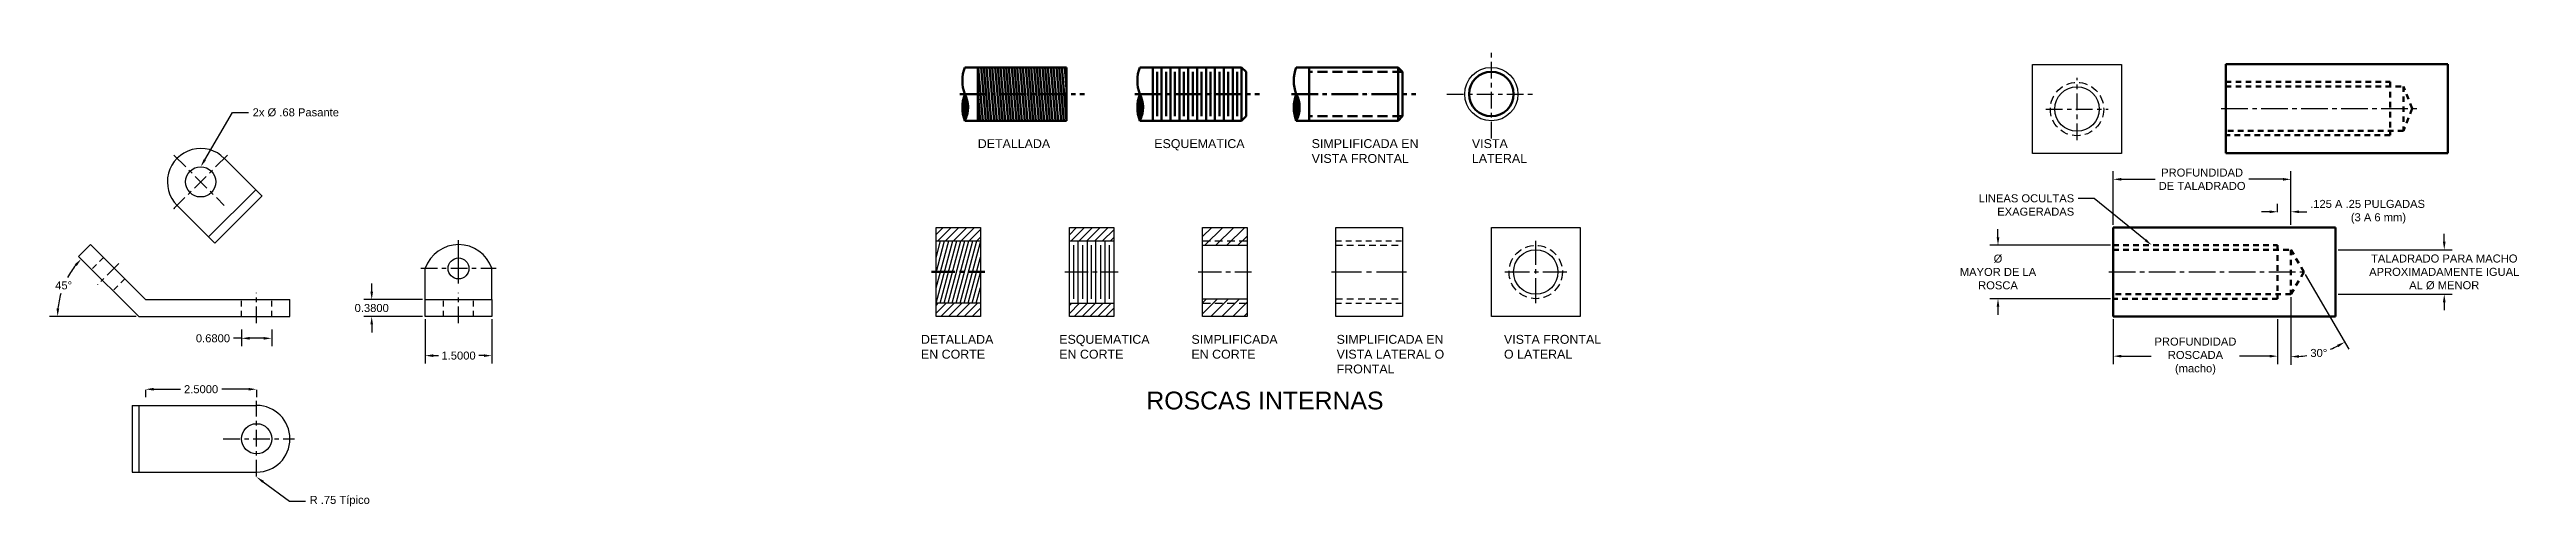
# Model space of a CAD drawing. Header units: inches. Extents: x -4 to 170, y 1 to 14.
# Drawn here: x 98.1 to 153.9, y 0.9 to 11.2 of the extents above; entities that cross this region are included whole.
import ezdxf
from ezdxf import colors
from ezdxf.entities.mleader import LeaderData, LeaderLine
from ezdxf.math import Vec2, Vec3

# ---------------------------------------------------------------- set-up
doc = ezdxf.new("R2010")
doc.units = ezdxf.units.IN
doc.header["$MEASUREMENT"] = 0
doc.linetypes.add('CENTER2', pattern=[1.125, 0.75, -0.125, 0.125, -0.125])
doc.linetypes.add('DASHED2', pattern=[0.375, 0.25, -0.125])
doc.styles.get("Standard").update_dxf_attribs({"font": 'arial.ttf'})
doc.linetypes.add('ZIGZAG', pattern='A,0.0001,-0.2,[131,ltypeshp.shx,S=0.2,R=0,X=-0.2,Y=0],-0.4,[131,ltypeshp.shx,S=0.2,R=180,X=0.2,Y=0],-0.2', length=0.8001)
doc.dimstyles.get("Standard").update_dxf_attribs({"dimtxt": 0.18, "dimasz": 0.18, "dimexe": 0.18, "dimexo": 0.0625, "dimgap": 0.09, "dimtad": 0, "dimtih": 1, "dimtoh": 1, "dimdec": 4, "dimzin": 0, "dimdsep": 46, "dimtxsty": 'Standard', "dimcen": 0.09, "dimadec": 0, "dimazin": 0, "dimtfac": 1, "dimtdec": 4, "dimtofl": 0, "dimtmove": 0, "dimatfit": 3, "dimfxl": 1, "dimtolj": 1, "dimtzin": 0, "dimarcsym": 0})

msp = doc.modelspace()

# ---------------------------------------------------------------- texts
at = {"lineweight": 80, "ltscale": 0.5, "attachment_point": 1}
for s, width, heights, insert, char_height in [('DETALLADA', 2.0591706, [0], (118.99858, 9.19053), 0.2), ('ESQUEMATICA', 2.0591706, [0], (122.97216, 9.19053), 0.2), ('SIMPLIFICADA EN\\PVISTA FRONTAL', 2.5408158, [1.14524], (126.5157, 9.19053), 0.2), ('VISTA\\PLATERAL', 2.3343962, [0], (130.12301, 9.19053), 0.2), ('DETALLADA \\PEN CORTE', 1.9265825, [1.35148], (117.71992, 4.79), 0.2), ('ESQUEMATICA\\PEN CORTE', 1.9265825, [1.35148], (120.83341, 4.79), 0.2), ('SIMPLIFICADA \\PEN CORTE', 1.9265825, [1.35148], (123.80929, 4.79), 0.2), ('SIMPLIFICADA EN\\PVISTA LATERAL O\\PFRONTAL', 2.4942366, [2.15923], (127.0776, 4.79), 0.2), ('VISTA FRONTAL O LATERAL', 2.2534136, [1.36866], (130.84476, 4.79), 0.2), ('ROSCAS INTERNAS', 5.5389259, [0], (122.79425, 3.51481), 0.4)]:
    msp.add_mtext_dynamic_manual_height_columns(s, width=width, gutter_width=1, heights=heights, dxfattribs=dict(at, insert=insert, char_height=char_height))

# ---------------------------------------------------------------- blocks, each defined once
blk = doc.blocks.new('*D24')
at = {"color": 0, "lineweight": -2, "ltscale": 0.5, "transparency": 16777216}
for p, q in [((106.498, 5.584), (105.176, 5.584)), ((105.356, 5.764), (105.356, 5.944)), ((106.498, 5.204), (105.176, 5.204)), ((105.356, 5.024), (105.356, 4.844))]:
    blk.add_line(p, q, dxfattribs=at)
at = {"color": 0, "ltscale": 0.5, "transparency": 16777216}
for points in [[(105.326, 5.764), (105.386, 5.764), (105.356, 5.584)], [(105.326, 5.024), (105.386, 5.024), (105.356, 5.204)]]:
    blk.add_solid(points, dxfattribs=at)
at = {"layer": 'Defpoints', "color": 0, "ltscale": 0.5, "transparency": 16777216}
for p in [(106.561, 5.584), (105.356, 5.204), (106.561, 5.204)]:
    blk.add_point(p, dxfattribs=at)
at = {"color": 0, "ltscale": 0.5, "transparency": 16777216, "insert": (105.356, 5.394), "char_height": 0.18, "attachment_point": 5}
blk.add_mtext('\\A1;0.3800', dxfattribs=at)
blk = doc.blocks.new('*D25')
at = {"color": 0, "lineweight": -2, "ltscale": 0.5, "transparency": 16777216}
for p, q in [((102.425, 4.713), (102.245, 4.713)), ((102.425, 4.915), (102.425, 4.533)), ((102.925, 4.713), (102.605, 4.713)), ((103.105, 4.915), (103.105, 4.533))]:
    blk.add_line(p, q, dxfattribs=at)
at = {"color": 0, "ltscale": 0.5, "transparency": 16777216}
for points in [[(102.605, 4.743), (102.605, 4.683), (102.425, 4.713)], [(102.925, 4.743), (102.925, 4.683), (103.105, 4.713)]]:
    blk.add_solid(points, dxfattribs=at)
at = {"layer": 'Defpoints', "color": 0, "ltscale": 0.5, "transparency": 16777216}
for p in [(102.425, 4.978), (102.425, 4.713), (103.105, 4.978)]:
    blk.add_point(p, dxfattribs=at)
at = {"color": 0, "ltscale": 0.5, "transparency": 16777216, "insert": (101.782, 4.713), "char_height": 0.18, "attachment_point": 5}
blk.add_mtext('\\A1;0.6800', dxfattribs=at)
blk = doc.blocks.new('*D26')
at = {"color": 0, "lineweight": -2, "ltscale": 0.5, "transparency": 16777216}
blk.add_line((100.051, 5.204), (98.103, 5.204), dxfattribs=at)
for start, end in [(140.8313, 151.2931), (163.625, 174.3618)]:
    blk.add_arc((100.113, 5.204), 1.83, start, end, dxfattribs=at)
at = {"color": 0, "ltscale": 0.5, "transparency": 16777216}
for points in [[(98.672, 6.38), (98.717, 6.34), (98.815, 6.494)], [(98.322, 5.383), (98.262, 5.386), (98.283, 5.204)]]:
    blk.add_solid(points, dxfattribs=at)
at = {"layer": 'Defpoints', "color": 0, "ltscale": 0.5, "transparency": 16777216}
for p in [(98.757, 6.552), (98.526, 6.116), (100.113, 5.204), (100.113, 5.204), (103.515, 5.204)]:
    blk.add_point(p, dxfattribs=at)
at = {"color": 0, "ltscale": 0.5, "transparency": 16777216, "insert": (98.421, 5.902), "char_height": 0.18, "attachment_point": 5}
blk.add_mtext('\\A1;45°', dxfattribs=at)
blk = doc.blocks.new('*D27')
at = {"color": 0, "lineweight": -2, "ltscale": 0.5, "transparency": 16777216}
for p, q in [((106.561, 5.142), (106.561, 4.144)), ((108.061, 5.142), (108.061, 4.144)), ((106.741, 4.324), (106.856, 4.324)), ((107.881, 4.324), (107.765, 4.324))]:
    blk.add_line(p, q, dxfattribs=at)
at = {"color": 0, "ltscale": 0.5, "transparency": 16777216}
for points in [[(106.741, 4.354), (106.741, 4.294), (106.561, 4.324)], [(107.881, 4.354), (107.881, 4.294), (108.061, 4.324)]]:
    blk.add_solid(points, dxfattribs=at)
at = {"layer": 'Defpoints', "color": 0, "ltscale": 0.5, "transparency": 16777216}
for p in [(106.561, 5.204), (108.061, 5.204), (106.561, 4.324)]:
    blk.add_point(p, dxfattribs=at)
at = {"color": 0, "ltscale": 0.5, "transparency": 16777216, "insert": (107.311, 4.324), "char_height": 0.18, "attachment_point": 5}
blk.add_mtext('\\A1;1.5000', dxfattribs=at)
blk = doc.blocks.new('*D28')
at = {"color": 0, "lineweight": -2, "ltscale": 0.5, "transparency": 16777216}
for p, q in [((100.265, 3.552), (100.265, 3.388)), ((100.445, 3.568), (101.05, 3.568)), ((102.585, 3.568), (101.98, 3.568)), ((102.765, 3.552), (102.765, 3.388))]:
    blk.add_line(p, q, dxfattribs=at)
at = {"color": 0, "ltscale": 0.5, "transparency": 16777216}
for points in [[(100.445, 3.598), (100.445, 3.538), (100.265, 3.568)], [(102.585, 3.598), (102.585, 3.538), (102.765, 3.568)]]:
    blk.add_solid(points, dxfattribs=at)
at = {"layer": 'Defpoints', "color": 0, "ltscale": 0.5, "transparency": 16777216}
for p in [(100.265, 3.614), (100.265, 3.568), (102.765, 3.614)]:
    blk.add_point(p, dxfattribs=at)
at = {"color": 0, "ltscale": 0.5, "transparency": 16777216, "insert": (101.515, 3.568), "char_height": 0.18, "attachment_point": 5}
blk.add_mtext('\\A1;2.5000', dxfattribs=at)
blk = doc.blocks.new('*D30')
at = {"color": 0, "lineweight": -2, "ltscale": 0.5, "transparency": 16777216}
for p, q in [((148.081, 7.558), (147.901, 7.558)), ((148.261, 7.55), (148.261, 7.738)), ((148.561, 7.55), (148.561, 7.738)), ((148.741, 7.558), (148.921, 7.558))]:
    blk.add_line(p, q, dxfattribs=at)
at = {"color": 0, "lineweight": 80, "ltscale": 0.5, "transparency": 16777216}
for points in [[(148.081, 7.588), (148.081, 7.528), (148.261, 7.558)], [(148.741, 7.588), (148.741, 7.528), (148.561, 7.558)]]:
    blk.add_solid(points, dxfattribs=at)
at = {"layer": 'Defpoints', "color": 0, "lineweight": 80, "ltscale": 0.5, "transparency": 16777216}
for p in [(148.261, 7.487), (148.561, 7.558), (148.561, 7.487)]:
    blk.add_point(p, dxfattribs=at)
at = {"color": 0, "lineweight": 80, "ltscale": 0.5, "transparency": 16777216, "insert": (150.286, 7.558), "char_height": 0.18, "width": 3.11572, "attachment_point": 5}
blk.add_mtext('\\A1;.125 A .25 PULGADAS\\P       (3 A 6 mm)', dxfattribs=at)
blk = doc.blocks.new('*D31')
at = {"color": 0, "lineweight": -2, "ltscale": 0.5, "transparency": 16777216}
for p, q in [((144.561, 7.267), (144.561, 8.468)), ((148.561, 7.267), (148.561, 8.468)), ((144.741, 8.288), (145.508, 8.288)), ((148.381, 8.288), (147.613, 8.288))]:
    blk.add_line(p, q, dxfattribs=at)
at = {"color": 0, "lineweight": 80, "ltscale": 0.5, "transparency": 16777216}
for points in [[(144.741, 8.318), (144.741, 8.258), (144.561, 8.288)], [(148.381, 8.318), (148.381, 8.258), (148.561, 8.288)]]:
    blk.add_solid(points, dxfattribs=at)
at = {"layer": 'Defpoints', "color": 0, "lineweight": 80, "ltscale": 0.5, "transparency": 16777216}
for p in [(144.561, 8.288), (144.561, 7.204), (148.561, 7.204)]:
    blk.add_point(p, dxfattribs=at)
at = {"color": 0, "lineweight": 80, "ltscale": 0.5, "transparency": 16777216, "insert": (146.561, 8.288), "char_height": 0.18, "width": 2.90207, "attachment_point": 5}
blk.add_mtext('\\A1;PROFUNDIDAD\\PDE TALADRADO', dxfattribs=at)
blk = doc.blocks.new('*D32')
at = {"color": 0, "lineweight": -2, "ltscale": 0.5, "transparency": 16777216}
for p, q in [((144.498, 6.804), (141.786, 6.804)), ((141.966, 6.984), (141.966, 7.164)), ((144.498, 5.604), (141.786, 5.604)), ((141.966, 5.424), (141.966, 5.244))]:
    blk.add_line(p, q, dxfattribs=at)
at = {"color": 0, "lineweight": 80, "ltscale": 0.5, "transparency": 16777216}
for points in [[(141.936, 6.984), (141.996, 6.984), (141.966, 6.804)], [(141.936, 5.424), (141.996, 5.424), (141.966, 5.604)]]:
    blk.add_solid(points, dxfattribs=at)
at = {"layer": 'Defpoints', "color": 0, "lineweight": 80, "ltscale": 0.5, "transparency": 16777216}
for p in [(144.561, 6.804), (141.966, 5.604), (144.561, 5.604)]:
    blk.add_point(p, dxfattribs=at)
at = {"color": 0, "lineweight": 80, "ltscale": 0.5, "transparency": 16777216, "insert": (141.966, 6.204), "char_height": 0.18, "width": 2.15729, "attachment_point": 5}
blk.add_mtext('\\A1;%%C \\PMAYOR DE LA\\PROSCA', dxfattribs=at)
blk = doc.blocks.new('*D33')
at = {"color": 0, "lineweight": -2, "ltscale": 0.5, "transparency": 16777216}
for p, q in [((144.561, 5.142), (144.561, 4.132)), ((148.261, 5.142), (148.261, 4.132)), ((144.741, 4.312), (145.415, 4.312)), ((148.081, 4.312), (147.406, 4.312))]:
    blk.add_line(p, q, dxfattribs=at)
at = {"color": 0, "lineweight": 80, "ltscale": 0.5, "transparency": 16777216}
for points in [[(144.741, 4.342), (144.741, 4.282), (144.561, 4.312)], [(148.081, 4.342), (148.081, 4.282), (148.261, 4.312)]]:
    blk.add_solid(points, dxfattribs=at)
at = {"layer": 'Defpoints', "color": 0, "lineweight": 80, "ltscale": 0.5, "transparency": 16777216}
for p in [(144.561, 5.204), (148.261, 5.204), (148.261, 4.312)]:
    blk.add_point(p, dxfattribs=at)
at = {"color": 0, "lineweight": 80, "ltscale": 0.5, "transparency": 16777216, "insert": (146.411, 4.312), "char_height": 0.18, "width": 2.8056, "attachment_point": 5}
blk.add_mtext('\\A1;PROFUNDIDAD\\PROSCADA\\P(macho)', dxfattribs=at)
blk = doc.blocks.new('*D35')
at = {"color": 0, "lineweight": -2, "ltscale": 0.5, "transparency": 16777216}
for p, q in [((149.623, 6.704), (152.192, 6.704)), ((152.012, 6.884), (152.012, 7.064)), ((149.623, 5.704), (152.192, 5.704)), ((152.012, 5.524), (152.012, 5.344))]:
    blk.add_line(p, q, dxfattribs=at)
at = {"color": 0, "lineweight": 80, "ltscale": 0.5, "transparency": 16777216}
for points in [[(151.982, 6.884), (152.042, 6.884), (152.012, 6.704)], [(151.982, 5.524), (152.042, 5.524), (152.012, 5.704)]]:
    blk.add_solid(points, dxfattribs=at)
at = {"layer": 'Defpoints', "color": 0, "lineweight": 80, "ltscale": 0.5, "transparency": 16777216}
for p in [(149.561, 6.704), (149.561, 5.704), (152.012, 5.704)]:
    blk.add_point(p, dxfattribs=at)
at = {"color": 0, "lineweight": 80, "ltscale": 0.5, "transparency": 16777216, "insert": (152.012, 6.204), "char_height": 0.18, "width": 3.70135, "attachment_point": 5}
blk.add_mtext('\\A1;TALADRADO PARA MACHO\\PAPROXIMADAMENTE IGUAL AL %%C MENOR', dxfattribs=at)
blk = doc.blocks.new('*D36')
at = {"color": 0, "lineweight": -2, "ltscale": 0.5, "transparency": 16777216}
for p, q in [((148.884, 6.15), (149.863, 4.471)), ((148.561, 5.642), (148.561, 4.119))]:
    blk.add_line(p, q, dxfattribs=at)
for start, end in [(291.8208, 295.9568), (274.2893, 278.6316)]:
    blk.add_arc((148.561, 6.704), 2.405, start, end, dxfattribs=at)
at = {"color": 0, "lineweight": 80, "ltscale": 0.5, "transparency": 16777216}
for points in [[(149.599, 4.568), (149.627, 4.515), (149.772, 4.627)], [(148.742, 4.276), (148.739, 4.336), (148.561, 4.299)]]:
    blk.add_solid(points, dxfattribs=at)
at = {"layer": 'Defpoints', "color": 0, "lineweight": 80, "ltscale": 0.5, "transparency": 16777216}
for p in [(148.561, 6.704), (148.561, 6.704), (148.852, 6.204), (148.561, 5.704), (148.982, 4.336)]:
    blk.add_point(p, dxfattribs=at)
at = {"color": 0, "lineweight": 80, "ltscale": 0.5, "transparency": 16777216, "insert": (149.188, 4.383), "char_height": 0.18, "attachment_point": 5}
blk.add_mtext('\\A1;30°', dxfattribs=at)

# ---------------------------------------------------------------- dimensions: what is measured, and where the dimension line sits
at = {"lineweight": 80, "ltscale": 0.5}
for base, p1, p2, text, picture, middle in [((144.56059, 8.28756), (148.56059, 7.20426), (144.56059, 7.20426), 'PROFUNDIDAD\\PDE TALADRADO', '*D31', (146.56059, 8.28756)), ((148.56059, 7.55824), (148.26059, 7.48709), (148.56059, 7.48709), '.125 A .25 PULGADAS\\P       (3 A 6 mm)', '*D30', (150.28551, 7.55824)), ((148.26059, 4.31228), (144.56059, 5.20426), (148.26059, 5.20426), 'PROFUNDIDAD\\PROSCADA\\P(macho)', '*D33', (146.41059, 4.31228))]:
    dim = msp.add_linear_dim(base=base, p1=p1, p2=p2, text=text, dimstyle='Standard', dxfattribs=at)
    dim.commit()
    dim.dimension.update_dxf_attribs({"geometry": picture, "text_midpoint": middle})
for base, p1, p2, text, picture, middle in [((141.96558, 5.60426), (144.56059, 6.80426), (144.56059, 5.60426), '%%C \\PMAYOR DE LA\\PROSCA', '*D32', (141.96558, 6.20426)), ((152.01201, 5.70426), (149.56059, 6.70426), (149.56059, 5.70426), 'TALADRADO PARA MACHO\\PAPROXIMADAMENTE IGUAL AL %%C MENOR', '*D35', (152.01201, 6.20426))]:
    dim = msp.add_linear_dim(base=base, p1=p1, p2=p2, angle=90, text=text, dimstyle='Standard', dxfattribs=at)
    dim.commit()
    dim.dimension.update_dxf_attribs({"geometry": picture, "text_midpoint": middle})
dim = msp.add_angular_dim_2l(base=(148.9816, 4.33643), line1=((148.56059, 6.70426), (148.85213, 6.20426)), line2=((148.56059, 6.70426), (148.56059, 5.70426)), dimstyle='Standard', dxfattribs=at)
dim.commit()
dim.dimension.update_dxf_attribs({"geometry": '*D36', "text_midpoint": (149.18803, 4.38258)})
at = {"ltscale": 0.5}
dim = msp.add_angular_dim_2l(base=(98.52642, 6.11566), line1=((98.75658, 6.5518), (100.11323, 5.20426)), line2=((100.11323, 5.20426), (103.51515, 5.20426)), dimstyle='Standard', dxfattribs=at)
dim.commit()
dim.dimension.update_dxf_attribs({"geometry": '*D26', "text_midpoint": (98.42142, 5.90169)})
dim = msp.add_linear_dim(base=(105.35603, 5.20426), p1=(106.56059, 5.58426), p2=(106.56059, 5.20426), angle=90, dimstyle='Standard', dxfattribs=at)
dim.commit()
dim.dimension.update_dxf_attribs({"geometry": '*D24', "text_midpoint": (105.35603, 5.39426)})
for base, p1, p2, picture, middle in [((106.56059, 4.32399), (108.06059, 5.20426), (106.56059, 5.20426), '*D27', (107.31059, 4.32399)), ((102.42515, 4.71343), (103.10515, 4.9777), (102.42515, 4.9777), '*D25', (101.78183, 4.71343)), ((100.26515, 3.56845), (102.76515, 3.61433), (100.26515, 3.61433), '*D28', (101.51515, 3.56845))]:
    dim = msp.add_linear_dim(base=base, p1=p1, p2=p2, dimstyle='Standard', dxfattribs=at)
    dim.commit()
    dim.dimension.update_dxf_attribs({"geometry": picture, "text_midpoint": middle})

# ---------------------------------------------------------------- hatches: boundary and pattern name
at = {"lineweight": 80, "ltscale": 0.5}
h = msp.add_hatch(dxfattribs=at)
h.set_pattern_fill('ANSI31', color=256, scale=0.5, angle=50)
h.paths.add_polyline_path([(120.99917, 10.80426), (118.99858, 10.80426), (118.99858, 10.20426), (120.99888, 10.20426)])
h.paths.add_polyline_path([(120.99888, 10.20426), (118.99858, 10.20426), (118.99858, 9.60426), (120.99858, 9.60426)])
h.paths.add_polyline_path([(120.32003, 10.20426), (120.32003, 10.20426)], flags=16)
h = msp.add_hatch(dxfattribs=at)
h.set_pattern_fill('ANSI31', color=256, scale=0.3, angle=30)
h.set_pattern_definition([(75, (-7.46184, 0), (-0.036222218, 0.009705714), [])])
h.paths.add_polyline_path([(118.70582, 10.20426, 0.17983912), (118.70582, 9.60426, 0.25494226)])
h = msp.add_hatch(dxfattribs=at)
h.set_pattern_fill('ANSI31', color=256, scale=0.3, angle=30)
h.set_pattern_definition([(75, (-3.522285, 0), (-0.036222218, 0.009705714), [])])
h.paths.add_polyline_path([(122.64538, 10.20426, 0.17983912), (122.64538, 9.60426, 0.25494226)])
h = msp.add_hatch(dxfattribs=at)
h.set_pattern_fill('ANSI31', color=256, scale=0.3, angle=30)
h.paths.add_polyline_path([(126.16766, 10.20426, 0.17983912), (126.16766, 9.60426, 0.25494226)])
at = {"ltscale": 0.5}
h = msp.add_hatch(dxfattribs=at)
h.set_pattern_fill('ANSI31', color=256)
h.paths.add_polyline_path([(122.06059, 7.20426), (121.06059, 7.20426), (121.06059, 6.90426), (122.06059, 6.90426)])
h.paths.add_polyline_path([(122.06059, 5.50426), (121.06059, 5.50426), (121.06059, 5.20426), (122.06059, 5.20426)])
h.paths.add_polyline_path([(119.06059, 7.20426), (118.06059, 7.20426), (118.06059, 6.90426), (119.06059, 6.90426)])
h.paths.add_polyline_path([(119.06059, 5.50426), (118.06059, 5.50426), (118.06059, 5.20426), (119.06059, 5.20426)])
h = msp.add_hatch(dxfattribs=at)
h.set_pattern_fill('ANSI31', color=256, scale=0.7, angle=30)
h.paths.add_polyline_path([(119.06059, 6.90426), (118.06059, 6.90426), (118.06059, 6.20426), (119.06059, 6.20426)])
h.paths.add_polyline_path([(119.06059, 6.20426), (118.06059, 6.20426), (118.06059, 5.50426), (119.06059, 5.50426)])
h = msp.add_hatch(dxfattribs=at)
h.set_pattern_fill('ANSI31', color=256, scale=1.4)
h.paths.add_polyline_path([(125.06059, 7.20426), (124.06059, 7.20426), (124.06059, 6.80426), (125.06059, 6.80426)])
h.paths.add_polyline_path([(125.06059, 5.60426), (124.06059, 5.60426), (124.06059, 5.20426), (125.06059, 5.20426)])

# ---------------------------------------------------------------- linework, layer by layer
at = {"linetype": 'CENTER2', "ltscale": 0.5}
for p, q in [((130.56059, 9.20426), (130.56059, 11.20426)), ((129.56059, 10.20426), (131.56059, 10.20426)), ((143.74507, 9.16692), (143.74507, 10.56692)), ((143.04507, 9.86692), (144.44507, 9.86692)), ((102.10847, 8.83005), (100.90362, 7.63074)), ((100.90412, 8.83056), (102.03715, 7.70085)), ((99.66332, 6.39615), (99.18239, 5.91743)), ((106.46059, 6.29033), (108.16059, 6.29033)), ((102.76515, 5.05426), (102.76515, 5.73426)), ((107.31059, 5.05426), (107.31059, 5.73426)), ((102.76515, 1.60426), (102.76515, 3.30426)), ((102.01515, 2.45426), (103.61515, 2.45426))]:
    msp.add_line(p, q, dxfattribs=at)
at = {"lineweight": 80, "ltscale": 0.5}
for p, q in [((118.99858, 10.80426), (118.70582, 10.80426)), ((118.99858, 9.60426), (118.99858, 10.80426)), ((120.99858, 9.60426), (120.99917, 10.80426)), ((122.93814, 10.80426), (122.64538, 10.80426)), ((124.93872, 10.80426), (122.93814, 10.80426)), ((122.93814, 9.60426), (122.93814, 10.80426)), ((123.03814, 9.70426), (123.03814, 10.70426)), ((123.13814, 9.60426), (123.13814, 10.80426)), ((123.23814, 9.70426), (123.23814, 10.70426)), ((123.33814, 9.60426), (123.33814, 10.80426)), ((123.43814, 9.70426), (123.43814, 10.70426)), ((123.53814, 9.60426), (123.53814, 10.80426)), ((123.63814, 9.70426), (123.63814, 10.70426)), ((123.73814, 9.60426), (123.73814, 10.80426)), ((123.83814, 9.70426), (123.83814, 10.70426)), ((123.93814, 9.60426), (123.93814, 10.80426)), ((124.03814, 9.70426), (124.03814, 10.70426)), ((124.13814, 9.60426), (124.13814, 10.80426)), ((124.23814, 9.70426), (124.23814, 10.70426)), ((124.33814, 9.60426), (124.33814, 10.80426)), ((124.43814, 9.70426), (124.43814, 10.70426)), ((124.53814, 9.60426), (124.53814, 10.80426)), ((124.63814, 9.70426), (124.63814, 10.70426)), ((124.73814, 9.60426), (124.73814, 10.80426)), ((124.83814, 9.70426), (124.83814, 10.70426)), ((124.93814, 9.60426), (124.93872, 10.80426)), ((125.0383, 10.70425), (124.93872, 10.80426)), ((125.0383, 10.20426), (125.0383, 10.70426)), ((126.46042, 10.80426), (126.16766, 10.80426)), ((126.46042, 9.60426), (126.46042, 10.80426)), ((128.46101, 10.80426), (126.46042, 10.80426)), ((128.46042, 9.60426), (128.46101, 10.80426)), ((128.56058, 10.70425), (128.46101, 10.80426)), ((128.56059, 10.20426), (128.56059, 10.70426)), ((125.0383, 10.20426), (125.0383, 9.70426)), ((128.56059, 10.20426), (128.56059, 9.70426)), ((118.99858, 9.60426), (118.70582, 9.60426)), ((120.99858, 9.60426), (118.99858, 9.60426)), ((122.93814, 9.60426), (122.64538, 9.60426)), ((124.93814, 9.60426), (122.93814, 9.60426)), ((124.93814, 9.60426), (122.93814, 9.60426)), ((125.03809, 9.70443), (124.93814, 9.60426)), ((126.46042, 9.60426), (126.16766, 9.60426)), ((128.46042, 9.60426), (126.46042, 9.60426)), ((128.46042, 9.60426), (126.46042, 9.60426)), ((128.56037, 9.70443), (128.46042, 9.60426)), ((149.56059, 7.20426), (144.56059, 7.20426)), ((144.56059, 7.20426), (144.56059, 5.20426)), ((149.56059, 5.20426), (149.56059, 7.20426)), ((144.56059, 5.20426), (149.56059, 5.20426))]:
    msp.add_line(p, q, dxfattribs=at)
at = {"linetype": 'ZIGZAG', "lineweight": 80, "ltscale": 0.05}
for p, q in [((120.99917, 10.80426), (118.99858, 10.80426)), ((120.99858, 9.60426), (118.99858, 9.60426))]:
    msp.add_line(p, q, dxfattribs=at)
at = {"linetype": 'DASHED2', "lineweight": 80, "ltscale": 0.9}
for p, q in [((125.0383, 10.70426), (125.03828, 10.70426)), ((128.56059, 10.70426), (126.46042, 10.70426)), ((125.0383, 9.70426), (125.03792, 9.70426)), ((128.56059, 9.70426), (126.46042, 9.70426))]:
    msp.add_line(p, q, dxfattribs=at)
at = {"ltscale": 0.5}
for p, q in [((142.74507, 8.86692), (142.74507, 10.86692)), ((142.74507, 10.86692), (144.74507, 10.86692)), ((144.74507, 10.86692), (144.74507, 8.86692)), ((100.97895, 8.76395), (100.97493, 8.75995)), ((102.88738, 7.91222), (102.03359, 8.7635)), ((102.10847, 8.83005), (102.10834, 8.83019)), ((144.74507, 8.86692), (142.74507, 8.86692)), ((102.74575, 8.05343), (101.68264, 6.99521)), ((100.90802, 7.62635), (100.90388, 7.63047)), ((101.82427, 6.854), (100.97449, 7.70129)), ((99.0259, 6.81988), (98.75658, 6.5518)), ((100.26515, 5.58426), (99.0259, 6.81988)), ((107.31059, 5.94925), (107.31059, 6.91988)), ((118.06059, 5.20426), (118.06059, 7.20426)), ((118.06059, 7.20426), (119.06059, 7.20426)), ((119.06059, 7.20426), (119.06059, 5.20426)), ((121.06059, 5.20426), (121.06059, 7.20426)), ((121.06059, 7.20426), (122.06059, 7.20426)), ((121.06059, 6.90426), (122.06059, 6.90426)), ((121.16059, 5.60426), (121.16059, 6.80426)), ((121.26059, 5.50426), (121.26059, 6.90426)), ((121.36059, 6.80426), (121.36059, 5.60426)), ((121.46059, 6.90426), (121.46059, 5.50426)), ((121.56059, 5.60426), (121.56059, 6.80426)), ((121.66059, 5.50426), (121.66059, 6.90426)), ((121.76059, 6.80426), (121.76059, 5.60426)), ((121.86059, 6.90426), (121.86059, 5.50426)), ((121.96059, 6.80426), (121.96059, 5.60426)), ((122.06059, 7.20426), (122.06059, 5.20426)), ((124.06059, 5.20426), (124.06059, 7.20426)), ((124.06059, 7.20426), (125.06059, 7.20426)), ((124.06059, 6.80426), (125.06059, 6.80426)), ((125.06059, 7.20426), (125.06059, 5.20426)), ((127.06059, 5.20426), (127.06059, 7.20426)), ((127.06059, 7.20426), (128.56059, 7.20426)), ((128.56059, 7.20426), (128.56059, 5.20426)), ((130.56059, 5.20426), (130.56059, 7.20426)), ((130.56059, 7.20426), (132.56059, 7.20426)), ((132.56059, 7.20426), (132.56059, 5.20426)), ((98.75658, 6.5518), (100.11323, 5.20426)), ((99.30485, 6.51905), (99.32761, 6.51905)), ((106.56059, 5.58426), (106.56059, 6.29033)), ((108.06059, 5.58426), (108.06059, 6.29033)), ((118.06059, 5.50426), (118.06059, 6.20426)), ((99.79246, 6.04925), (99.79879, 6.04925)), ((100.26515, 5.58426), (103.51515, 5.58426)), ((103.51515, 5.20426), (103.51515, 5.58426)), ((106.56059, 5.20426), (106.56059, 5.58426)), ((106.56059, 5.58426), (108.06059, 5.58426)), ((108.06059, 5.58426), (108.06059, 5.20426)), ((124.06059, 5.60426), (125.06059, 5.60426)), ((100.11323, 5.20426), (103.51515, 5.20426)), ((108.06059, 5.20426), (106.56059, 5.20426)), ((119.06059, 5.20426), (118.06059, 5.20426)), ((121.06059, 5.50426), (122.06059, 5.50426)), ((122.06059, 5.20426), (121.06059, 5.20426)), ((125.06059, 5.20426), (124.06059, 5.20426)), ((128.56059, 5.20426), (127.06059, 5.20426)), ((132.56059, 5.20426), (130.56059, 5.20426)), ((99.96323, 3.20426), (102.76515, 3.20426)), ((100.11323, 3.20426), (100.11323, 1.70417)), ((99.96323, 1.70426), (102.76515, 1.70426))]:
    msp.add_line(p, q, dxfattribs=at)
at = {"lineweight": 200, "ltscale": 0.5}
for p, q in [((152.09201, 10.87756), (147.09201, 10.87756)), ((147.09201, 10.87756), (147.09201, 8.87756)), ((152.09201, 8.87756), (152.09201, 10.87756)), ((147.09201, 8.87756), (152.09201, 8.87756))]:
    msp.add_line(p, q, dxfattribs=at)
at = {"linetype": 'CENTER2', "lineweight": 80, "ltscale": 0.8}
for p, q in [((118.59858, 10.20426), (121.39888, 10.20426)), ((122.53814, 10.20426), (125.33843, 10.20426)), ((126.06042, 10.20426), (128.86072, 10.20426))]:
    msp.add_line(p, q, dxfattribs=at)
at = {"linetype": 'DASHED2', "lineweight": 80, "ltscale": 0.5}
for p, q in [((147.09201, 10.47756), (150.79201, 10.47756)), ((147.09201, 10.37756), (151.09201, 10.37756)), ((150.79201, 10.47756), (150.79201, 9.27756)), ((151.09201, 10.37756), (151.09201, 9.37756)), ((151.29201, 9.87756), (151.09201, 10.37756)), ((151.29201, 9.87756), (151.09201, 9.37756)), ((151.09201, 9.37756), (147.09201, 9.37756)), ((150.79201, 9.27756), (147.09201, 9.27756)), ((144.56059, 6.80426), (148.26059, 6.80426)), ((144.56059, 6.70426), (148.56059, 6.70426)), ((148.26059, 6.80426), (148.26059, 5.60426)), ((148.56059, 6.70426), (148.56059, 5.70426)), ((148.56059, 6.70426), (148.85213, 6.20426)), ((148.56059, 5.70426), (148.85213, 6.20426)), ((148.56059, 5.70426), (144.56059, 5.70426)), ((148.26059, 5.60426), (144.56059, 5.60426))]:
    msp.add_line(p, q, dxfattribs=at)
at = {"linetype": 'CENTER2', "ltscale": 0.8}
for p, q in [((146.99201, 9.87756), (151.49201, 9.87756)), ((144.46059, 6.20426), (148.96059, 6.20426))]:
    msp.add_line(p, q, dxfattribs=at)
at = {"linetype": 'DASHED2', "ltscale": 0.5}
for p, q in [((101.26709, 8.47227), (101.26527, 8.47046)), ((101.74682, 7.99033), (101.745, 7.98852)), ((127.06059, 6.90426), (128.56059, 6.90426)), ((99.31624, 6.53039), (99.04582, 6.26122)), ((99.79778, 6.05026), (99.52555, 5.77928)), ((102.42515, 5.20426), (102.42515, 5.58426)), ((103.10515, 5.20426), (103.10515, 5.58426)), ((106.97059, 5.20426), (106.97059, 5.58426)), ((107.65059, 5.20426), (107.65059, 5.58426)), ((127.06059, 5.50426), (128.56059, 5.50426))]:
    msp.add_line(p, q, dxfattribs=at)
at = {"linetype": 'ZIGZAG', "ltscale": 0.3}
for p, q in [((102.88216, 7.90703), (101.82427, 6.854)), ((99.96323, 3.20426), (99.96323, 1.70417))]:
    msp.add_line(p, q, dxfattribs=at)
at = {"linetype": 'ZIGZAG', "ltscale": 0.2}
for p, q in [((118.06059, 6.90426), (119.06059, 6.90426)), ((119.06059, 5.50426), (118.06059, 5.50426))]:
    msp.add_line(p, q, dxfattribs=at)
at = {"linetype": 'DASHED2', "ltscale": 0.7}
for p, q in [((124.06059, 6.90426), (125.06059, 6.90426)), ((124.06059, 5.50426), (125.06059, 5.50426))]:
    msp.add_line(p, q, dxfattribs=at)
at = {"linetype": 'DASHED2', "ltscale": 0.6}
for p, q in [((127.06059, 6.80426), (128.56059, 6.80426)), ((127.06059, 5.60426), (128.56059, 5.60426))]:
    msp.add_line(p, q, dxfattribs=at)
at = {"linetype": 'CENTER2', "ltscale": 0.75}
for p, q in [((131.56059, 5.50426), (131.56059, 6.90426)), ((130.86059, 6.20426), (132.26059, 6.20426))]:
    msp.add_line(p, q, dxfattribs=at)
at = {"linetype": 'CENTER2', "lineweight": 80, "ltscale": 0.7}
msp.add_line((117.96059, 6.20426), (119.16059, 6.20426), dxfattribs=at)
at = {"linetype": 'CENTER2', "ltscale": 0.7}
for p, q in [((120.96059, 6.20426), (122.16059, 6.20426)), ((123.96059, 6.20426), (125.16059, 6.20426))]:
    msp.add_line(p, q, dxfattribs=at)
at = {"linetype": 'CENTER2', "ltscale": 0.9}
msp.add_line((126.96059, 6.20426), (128.66059, 6.20426), dxfattribs=at)
at = {"ltscale": 0.5}
for centre, radius in [((130.56059, 10.20426), 0.6), ((143.74507, 9.86692), 0.5), ((101.50604, 8.2304), 0.34), ((131.56059, 6.20426), 0.5), ((107.31059, 6.28415), 0.2349), ((102.76515, 2.45426), 0.34)]:
    msp.add_circle(centre, radius, dxfattribs=at)
at = {"lineweight": 80, "ltscale": 0.5}
msp.add_circle((130.56059, 10.20426), 0.5, dxfattribs=at)
at = {"linetype": 'DASHED2', "ltscale": 0.75}
for centre in [(143.74507, 9.86692), (131.56059, 6.20426)]:
    msp.add_circle(centre, 0.6, dxfattribs=at)
at = {"lineweight": 80, "ltscale": 0.5}
for centre, radius, start, end in [((119.51293, 10.50426), 0.86105, 159.609895, 200.390105), ((123.45248, 10.50426), 0.86105, 159.609895, 200.390105), ((126.97477, 10.50426), 0.86105, 159.609895, 200.390105), ((119.51293, 9.90426), 0.86105, 159.60985, 200.390084), ((118.1557, 9.90426), 0.62661, 331.395103, 28.604964), ((119.51293, 9.90426), 0.86105, 20.390084, 20.39015), ((123.45248, 9.90426), 0.86105, 159.60985, 200.390084), ((122.09525, 9.90426), 0.62661, 331.395103, 28.604964), ((123.45248, 9.90426), 0.86105, 20.390084, 20.39015), ((126.97477, 9.90426), 0.86105, 159.60985, 200.390084), ((125.61754, 9.90426), 0.62661, 331.395103, 28.604964), ((126.97477, 9.90426), 0.86105, 20.390084, 20.39015)]:
    msp.add_arc(centre, radius, start, end, dxfattribs=at)
at = {"ltscale": 0.5}
for centre, radius, start, end in [((101.50604, 8.2304), 0.75001, 44.867909, 225.300472), ((101.50604, 8.2304), 0.85001, 44.867909, 44.881029), ((101.50604, 8.2304), 0.85001, 224.867909, 225.300472), ((107.31059, 6.024), 0.79588, 19.550309, 160.449691), ((102.76515, 2.45426), 0.75, 270, 90)]:
    msp.add_arc(centre, radius, start, end, dxfattribs=at)

msp.set_redraw_order([(e.dxf.handle, doc.entitydb.next_handle()) for e in msp.query("TEXT MTEXT ATTDEF DIMENSION ARC_DIMENSION")])  # texts and dimensions are drawn at this point

# ---------------------------------------------------------------- leaders
ml = msp.add_multileader_mtext('Standard', dxfattribs=at)
ml.set_content('2x %%C .68 Pasante', color=256)
ml.set_leader_properties()
ml.build(insert=Vec2(0, 0))
ml.multileader.update_dxf_attribs({"dogleg_length": 0.36, "arrow_head_size": 0.18})
ctx = ml.context
ctx.base_point, ctx.char_height, ctx.arrow_head_size, ctx.landing_gap_size, ctx.plane_origin = Vec3(102.58564, 9.79081), 0.18, 0.18, 0.09, Vec3(101.50604, 8.2304)
notes = []
notes.append((ctx, [(0, (1, 1, 0), (102.22564, 9.79081), (1, 0), 0.36, [(0, [(101.50604, 8.57026)], 0, [])])]))
ctx.mtext.insert, ctx.mtext.width, ctx.mtext.flow_direction = Vec3(102.67564, 9.88443), 2.4131565, 5
at = {"lineweight": 80, "ltscale": 0.5}
ml = msp.add_multileader_mtext('Standard', dxfattribs=at)
ml.set_content('LINEAS OCULTAS\\PEXAGERADAS', color=256)
ml.set_leader_properties()
ml.build(insert=Vec2(0, 0))
ml.multileader.update_dxf_attribs({"dogleg_length": 0.36, "arrow_head_size": 0.18})
ctx = ml.context
ctx.base_point, ctx.char_height, ctx.arrow_head_size, ctx.landing_gap_size, ctx.plane_origin = Vec3(141.47077, 7.85954), 0.18, 0.18, 0.09, Vec3(145.42714, 6.80671)
ctx.text_align_type = 2
notes.append((ctx, [(0, (1, 1, 0), (144.13124, 7.85954), (-1, 0), 0.36, [(0, [(145.42714, 6.80671)], 0, [])])]))
ctx.mtext.insert, ctx.mtext.width, ctx.mtext.alignment, ctx.mtext.flow_direction = Vec3(143.68124, 7.95108), 2.1870512, 3, 5
at = {"ltscale": 0.5}
ml = msp.add_multileader_mtext('Standard', dxfattribs=at)
ml.set_content('R .75 Típico', color=256)
ml.set_leader_properties()
ml.build(insert=Vec2(0, 0))
ml.multileader.update_dxf_attribs({"dogleg_length": 0.36, "arrow_head_size": 0.18})
ctx = ml.context
ctx.base_point, ctx.char_height, ctx.arrow_head_size, ctx.landing_gap_size, ctx.plane_origin = Vec3(103.86811, 1.05549), 0.18, 0.18, 0.09, Vec3(102.76515, 1.70426)
notes.append((ctx, [(0, (1, 1, 0), (103.50811, 1.05549), (1, 0), 0.36, [(0, [(102.76515, 1.59388)], 0, [])])]))
ctx.mtext.insert, ctx.mtext.width, ctx.mtext.flow_direction = Vec3(103.95811, 1.17048), 1.8559785, 5
for ctx, leaders in notes:
    for number, flags, end, landing, length, lines in leaders:
        leader = LeaderData()
        leader.index, (leader.has_last_leader_line, leader.has_dogleg_vector, leader.attachment_direction) = number, flags
        leader.last_leader_point, leader.dogleg_vector, leader.dogleg_length = Vec3(end), Vec3(landing), length
        for number, points, colour, breaks in lines:
            line = LeaderLine()
            line.index, line.vertices, line.color, line.breaks = number, Vec3.list(points), colors.encode_raw_color(colour), breaks
            leader.lines.append(line)
        ctx.leaders.append(leader)

doc.saveas('drawing.dxf')
